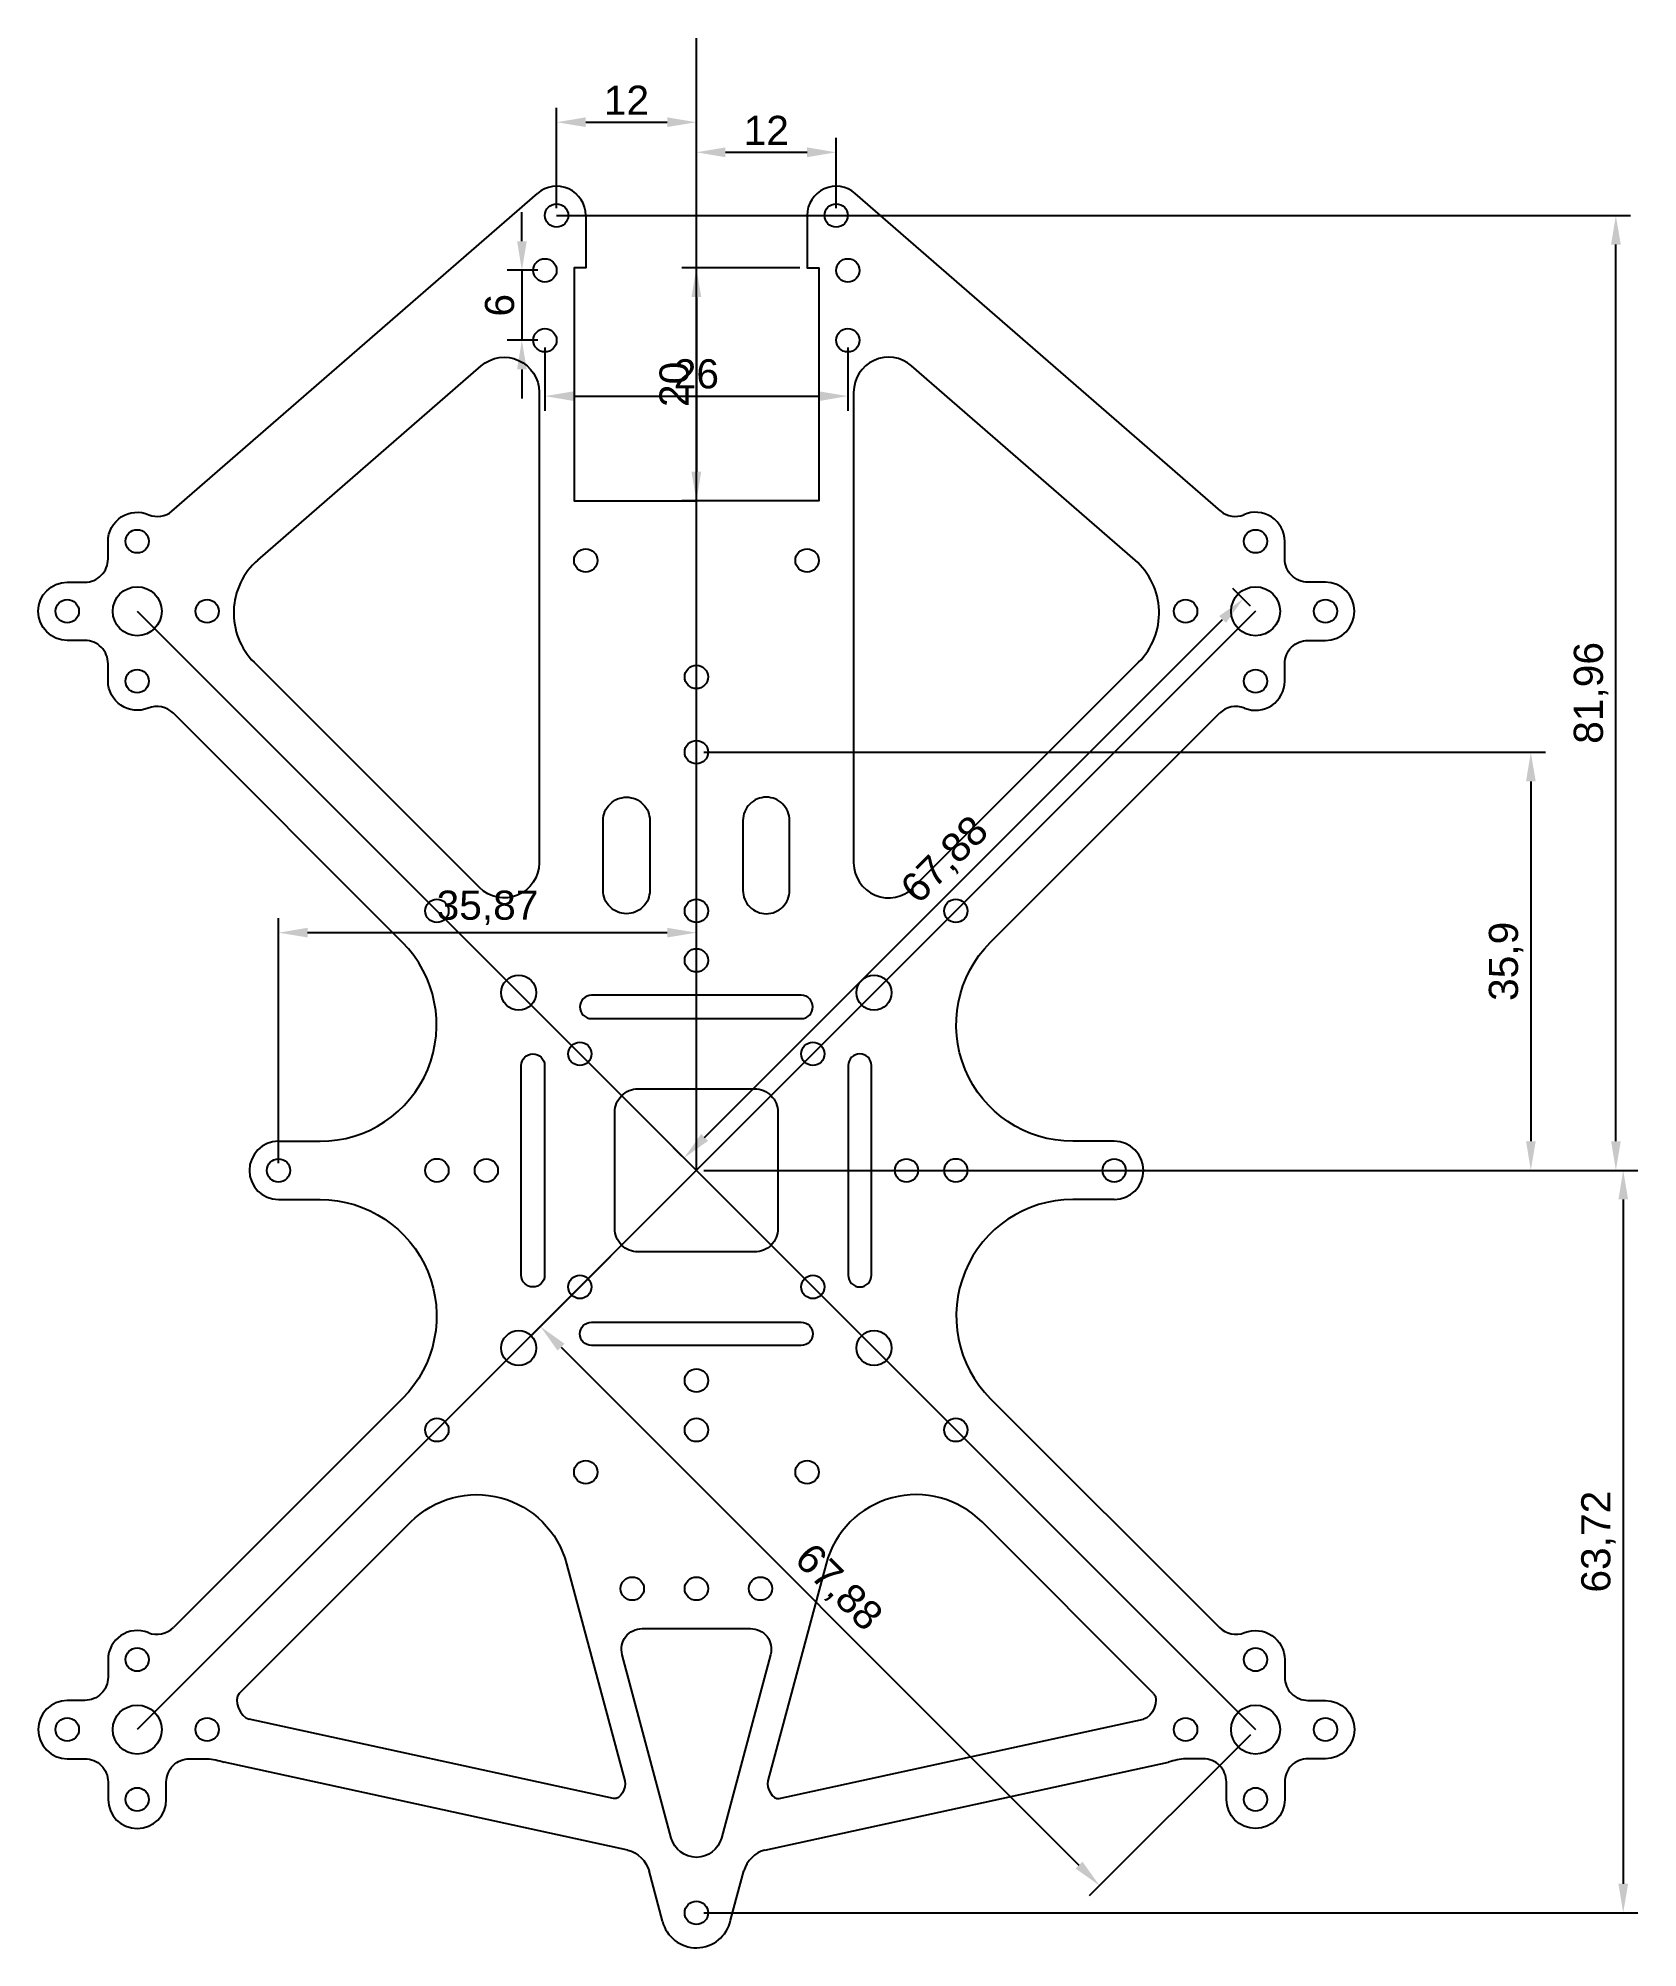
# Model space of a CAD drawing. Header units: millimetres. Extents: x -100 to 3453, y -129 to 1651.
# Drawn here: x 18.3 to 155.7, y 17.4 to 181.3 of the extents above; entities that cross this region are included whole.
import ezdxf
from ezdxf import colors
from ezdxf.entities.mleader import LeaderData, LeaderLine
from ezdxf.math import Vec2, Vec3

# ---------------------------------------------------------------- set-up
doc = ezdxf.new("R2010")
doc.units = ezdxf.units.MM
doc.styles.get("Standard").update_dxf_attribs({"font": 'arial.ttf'})
doc.dimstyles.new('ISO-25', dxfattribs={"dimtxt": 2.5, "dimasz": 2.5, "dimexe": 1.25, "dimexo": 0.625, "dimtad": 1, "dimtxsty": 'Standard', "dimcen": 2.5, "dimadec": 0, "dimazin": 0, "dimtfac": 1, "dimtmove": 0, "dimatfit": 3, "dimfxl": 1, "dimarcsym": 0})

msp = doc.modelspace()

# ---------------------------------------------------------------- blocks, each defined once
blk = doc.blocks.new('*U5')
blk.add_circle((0, 0), 1)
blk = doc.blocks.new('*U6')
at = {"color": 0, "linetype": 'ByBlock', "lineweight": -2, "transparency": 16777216}
for p, rotation in [((52.57, 106.4), 90.00000000000001), ((52.57, 61.85), 180), ((97.11, 61.85), 270)]:
    blk.add_blockref('*U5', p, dxfattribs=dict(at, rotation=rotation))
blk.add_blockref('*U5', (97.11, 106.4), dxfattribs=at)
blk = doc.blocks.new('*U7')
blk.add_circle((0, 0), 1)
blk = doc.blocks.new('*U8')
at = {"color": 0, "linetype": 'ByBlock', "lineweight": -2, "transparency": 16777216}
for p, rotation in [((74.84, 106.4), 89.99999999999997), ((52.57, 84.13), 180), ((74.84, 61.85), 269.9999999999999)]:
    blk.add_blockref('*U7', p, dxfattribs=dict(at, rotation=rotation))
blk.add_blockref('*U7', (97.11, 84.13), dxfattribs=at)
blk = doc.blocks.new('*D9')
at = {"color": 0, "lineweight": -2, "transparency": 16777216}
for p, q in [((122.4, 132.56), (120.89, 134.06)), ((75.55, 86.96), (120.01, 131.41)), ((74.4, 84.57), (72.89, 86.07))]:
    blk.add_line(p, q, dxfattribs=at)
at = {"color": 0, "transparency": 16777216}
for points in [[(119.72, 131.71), (120.3, 131.12), (121.78, 133.18)], [(75.25, 87.25), (75.84, 86.66), (73.78, 85.19)]]:
    blk.add_solid(points, dxfattribs=at)
at = {"layer": 'Defpoints', "color": 0, "transparency": 16777216}
for p in [(121.78, 133.18), (122.84, 132.12), (74.84, 84.13)]:
    blk.add_point(p, dxfattribs=at)
at = {"color": 0, "transparency": 16777216, "insert": (96.27, 110.69), "char_height": 2.5, "attachment_point": 5, "rotation": 44.9943}
blk.add_mtext('67,88', dxfattribs=at)
blk = doc.blocks.new('*D10')
at = {"color": 0, "lineweight": -2, "transparency": 16777216}
for p, q in [((74.4, 83.68), (60.56, 69.85)), ((63.22, 68.96), (107.68, 24.51)), ((122.4, 35.69), (108.56, 21.86))]:
    blk.add_line(p, q, dxfattribs=at)
at = {"color": 0, "transparency": 16777216}
for points in [[(63.51, 69.26), (62.92, 68.67), (61.45, 70.73)], [(107.98, 24.8), (107.39, 24.21), (109.45, 22.74)]]:
    blk.add_solid(points, dxfattribs=at)
at = {"layer": 'Defpoints', "color": 0, "transparency": 16777216}
for p in [(74.84, 84.13), (122.84, 36.14), (109.45, 22.74)]:
    blk.add_point(p, dxfattribs=at)
at = {"color": 0, "transparency": 16777216, "insert": (86.95, 48.24), "char_height": 2.5, "attachment_point": 5, "rotation": 315.0057}
blk.add_mtext('67,88', dxfattribs=at)
blk = doc.blocks.new('*D11')
at = {"color": 0, "lineweight": -2, "transparency": 16777216}
for p, q in [((75.47, 120.02), (147.72, 120.02)), ((146.47, 117.52), (146.47, 86.63)), ((75.47, 84.13), (147.72, 84.13))]:
    blk.add_line(p, q, dxfattribs=at)
at = {"color": 0, "transparency": 16777216}
for points in [[(146.06, 117.52), (146.89, 117.52), (146.47, 120.02)], [(146.06, 86.63), (146.89, 86.63), (146.47, 84.13)]]:
    blk.add_solid(points, dxfattribs=at)
at = {"layer": 'Defpoints', "color": 0, "transparency": 16777216}
for p in [(74.84, 120.02), (74.84, 84.13), (146.47, 84.13)]:
    blk.add_point(p, dxfattribs=at)
at = {"color": 0, "transparency": 16777216, "insert": (144.35, 102.07), "char_height": 2.5, "attachment_point": 5, "rotation": 90}
blk.add_mtext('35,9', dxfattribs=at)
blk = doc.blocks.new('*D12')
at = {"color": 0, "lineweight": -2, "transparency": 16777216}
for p, q in [((38.97, 84.75), (38.97, 105.78)), ((74.84, 84.75), (74.84, 105.78)), ((72.34, 104.53), (41.47, 104.53))]:
    blk.add_line(p, q, dxfattribs=at)
at = {"color": 0, "transparency": 16777216}
for points in [[(41.47, 104.95), (41.47, 104.12), (38.97, 104.53)], [(72.34, 104.95), (72.34, 104.12), (74.84, 104.53)]]:
    blk.add_solid(points, dxfattribs=at)
at = {"layer": 'Defpoints', "color": 0, "transparency": 16777216}
for p in [(38.97, 104.53), (38.97, 84.13), (74.84, 84.13)]:
    blk.add_point(p, dxfattribs=at)
at = {"color": 0, "transparency": 16777216, "insert": (56.91, 106.66), "char_height": 2.5, "attachment_point": 5}
blk.add_mtext('35,87', dxfattribs=at)
blk = doc.blocks.new('*D13')
at = {"color": 0, "lineweight": -2, "transparency": 16777216}
for p, q in [((75.47, 84.13), (155.65, 84.13)), ((154.4, 81.63), (154.4, 22.9)), ((75.47, 20.4), (155.65, 20.4))]:
    blk.add_line(p, q, dxfattribs=at)
at = {"color": 0, "transparency": 16777216}
for points in [[(153.99, 81.63), (154.82, 81.63), (154.4, 84.13)], [(153.99, 22.9), (154.82, 22.9), (154.4, 20.4)]]:
    blk.add_solid(points, dxfattribs=at)
at = {"layer": 'Defpoints', "color": 0, "transparency": 16777216}
for p in [(74.84, 84.13), (74.84, 20.4), (154.4, 20.4)]:
    blk.add_point(p, dxfattribs=at)
at = {"color": 0, "transparency": 16777216, "insert": (152.28, 52.26), "char_height": 2.5, "attachment_point": 5, "rotation": 90}
blk.add_mtext('63,72', dxfattribs=at)
blk = doc.blocks.new('*D14')
at = {"color": 0, "lineweight": -2, "transparency": 16777216}
for p, q in [((75.47, 166.09), (155.02, 166.09)), ((153.77, 86.63), (153.77, 163.59)), ((75.47, 84.13), (155.02, 84.13))]:
    blk.add_line(p, q, dxfattribs=at)
at = {"color": 0, "transparency": 16777216}
for points in [[(153.36, 163.59), (154.19, 163.59), (153.77, 166.09)], [(153.36, 86.63), (154.19, 86.63), (153.77, 84.13)]]:
    blk.add_solid(points, dxfattribs=at)
at = {"layer": 'Defpoints', "color": 0, "transparency": 16777216}
for p in [(74.84, 166.09), (153.77, 166.09), (74.84, 84.13)]:
    blk.add_point(p, dxfattribs=at)
at = {"color": 0, "transparency": 16777216, "insert": (151.64, 125.11), "char_height": 2.5, "attachment_point": 5, "rotation": 90}
blk.add_mtext('81,96', dxfattribs=at)
blk = doc.blocks.new('*D15')
at = {"color": 0, "lineweight": -2, "transparency": 16777216}
for p, q in [((74.84, 166.72), (74.84, 172.76)), ((86.84, 166.72), (86.84, 172.76)), ((77.34, 171.51), (84.34, 171.51))]:
    blk.add_line(p, q, dxfattribs=at)
at = {"color": 0, "transparency": 16777216}
for points in [[(77.34, 171.93), (77.34, 171.09), (74.84, 171.51)], [(84.34, 171.93), (84.34, 171.09), (86.84, 171.51)]]:
    blk.add_solid(points, dxfattribs=at)
at = {"layer": 'Defpoints', "color": 0, "transparency": 16777216}
for p in [(86.84, 171.51), (74.84, 166.09), (86.84, 166.09)]:
    blk.add_point(p, dxfattribs=at)
at = {"color": 0, "transparency": 16777216, "insert": (80.84, 173.39), "char_height": 2.5, "attachment_point": 5}
blk.add_mtext('12', dxfattribs=at)
blk = doc.blocks.new('*D16')
at = {"color": 0, "lineweight": -2, "transparency": 16777216}
for p, q in [((62.84, 166.72), (62.84, 175.34)), ((65.34, 174.09), (72.34, 174.09)), ((74.84, 166.72), (74.84, 175.34))]:
    blk.add_line(p, q, dxfattribs=at)
at = {"color": 0, "transparency": 16777216}
for points in [[(65.34, 174.51), (65.34, 173.68), (62.84, 174.09)], [(72.34, 174.51), (72.34, 173.68), (74.84, 174.09)]]:
    blk.add_solid(points, dxfattribs=at)
at = {"layer": 'Defpoints', "color": 0, "transparency": 16777216}
for p in [(74.84, 174.09), (62.84, 166.09), (74.84, 166.09)]:
    blk.add_point(p, dxfattribs=at)
at = {"color": 0, "transparency": 16777216, "insert": (68.84, 175.98), "char_height": 2.5, "attachment_point": 5}
blk.add_mtext('12', dxfattribs=at)
blk = doc.blocks.new('*U18')
blk.add_circle((0, 0), 1)
blk = doc.blocks.new('*U19')
at = {"color": 0, "linetype": 'ByBlock', "lineweight": -2, "transparency": 16777216}
for p, rotation in [((122.84, 42.14), 90), ((116.84, 36.14), 180), ((122.84, 30.14), 270)]:
    blk.add_blockref('*U18', p, dxfattribs=dict(at, rotation=rotation))
blk.add_blockref('*U18', (128.84, 36.14), dxfattribs=at)
blk = doc.blocks.new('*U20')
blk.add_circle((0, 0), 1)
blk = doc.blocks.new('*U21')
at = {"color": 0, "linetype": 'ByBlock', "lineweight": -2, "transparency": 16777216}
for p, rotation in [((122.84, 138.12), 90), ((116.84, 132.12), 180), ((122.84, 126.12), 270)]:
    blk.add_blockref('*U20', p, dxfattribs=dict(at, rotation=rotation))
blk.add_blockref('*U20', (128.84, 132.12), dxfattribs=at)
blk = doc.blocks.new('*U22')
blk.add_circle((0, 0), 1)
blk = doc.blocks.new('*U23')
at = {"color": 0, "linetype": 'ByBlock', "lineweight": -2, "transparency": 16777216}
for p, rotation in [((26.84, 138.12), 90), ((20.84, 132.12), 180), ((26.84, 126.12), 270)]:
    blk.add_blockref('*U22', p, dxfattribs=dict(at, rotation=rotation))
blk.add_blockref('*U22', (32.84, 132.12), dxfattribs=at)
blk = doc.blocks.new('*U24')
blk.add_circle((0, 0), 1)
blk = doc.blocks.new('*U25')
at = {"color": 0, "linetype": 'ByBlock', "lineweight": -2, "transparency": 16777216}
for p, rotation in [((26.84, 42.14), 89.99999999999999), ((20.84, 36.14), 180), ((26.84, 30.14), 270)]:
    blk.add_blockref('*U24', p, dxfattribs=dict(at, rotation=rotation))
blk.add_blockref('*U24', (32.84, 36.14), dxfattribs=at)
blk = doc.blocks.new('*D26')
at = {"color": 0, "lineweight": -2, "transparency": 16777216}
for p, q in [((83.72, 161.59), (73.59, 161.59)), ((74.84, 159.09), (74.84, 144.09)), ((83.72, 141.59), (73.59, 141.59))]:
    blk.add_line(p, q, dxfattribs=at)
at = {"color": 0, "transparency": 16777216}
for points in [[(74.42, 159.09), (75.26, 159.09), (74.84, 161.59)], [(74.42, 144.09), (75.26, 144.09), (74.84, 141.59)]]:
    blk.add_solid(points, dxfattribs=at)
at = {"layer": 'Defpoints', "color": 0, "transparency": 16777216}
for p in [(84.34, 161.59), (74.84, 141.59), (84.34, 141.59)]:
    blk.add_point(p, dxfattribs=at)
at = {"color": 0, "transparency": 16777216, "insert": (72.94, 151.59), "char_height": 2.5, "attachment_point": 5, "rotation": 90}
blk.add_mtext('20', dxfattribs=at)
blk = doc.blocks.new('*D27')
at = {"color": 0, "lineweight": -2, "transparency": 16777216}
for p, q in [((59.86, 163.88), (59.86, 166.38)), ((61.22, 161.38), (58.61, 161.38)), ((59.86, 161.38), (59.86, 155.38)), ((61.22, 155.38), (58.61, 155.38)), ((59.86, 152.88), (59.86, 150.38))]:
    blk.add_line(p, q, dxfattribs=at)
at = {"color": 0, "transparency": 16777216}
for points in [[(59.45, 163.88), (60.28, 163.88), (59.86, 161.38)], [(59.45, 152.88), (60.28, 152.88), (59.86, 155.38)]]:
    blk.add_solid(points, dxfattribs=at)
at = {"layer": 'Defpoints', "color": 0, "transparency": 16777216}
for p in [(61.84, 161.38), (59.86, 155.38), (61.84, 155.38)]:
    blk.add_point(p, dxfattribs=at)
at = {"color": 0, "transparency": 16777216, "insert": (57.96, 158.38), "char_height": 2.5, "attachment_point": 5, "rotation": 90}
blk.add_mtext('6', dxfattribs=at)
blk = doc.blocks.new('*D28')
at = {"color": 0, "lineweight": -2, "transparency": 16777216}
for p, q in [((61.84, 154.75), (61.84, 149.33)), ((87.84, 154.75), (87.84, 149.33)), ((64.34, 150.58), (85.34, 150.58))]:
    blk.add_line(p, q, dxfattribs=at)
at = {"color": 0, "transparency": 16777216}
for points in [[(64.34, 151), (64.34, 150.16), (61.84, 150.58)], [(85.34, 151), (85.34, 150.16), (87.84, 150.58)]]:
    blk.add_solid(points, dxfattribs=at)
at = {"layer": 'Defpoints', "color": 0, "transparency": 16777216}
for p in [(61.84, 155.38), (87.84, 155.38), (87.84, 150.58)]:
    blk.add_point(p, dxfattribs=at)
at = {"color": 0, "transparency": 16777216, "insert": (74.84, 152.48), "char_height": 2.5, "attachment_point": 5}
blk.add_mtext('26', dxfattribs=at)

# ---------------------------------------------------------------- dimensions: what is measured, and where the dimension line sits
for base, p1, p2, picture, middle in [((74.841, 174.095), (62.841, 166.091), (74.841, 166.091), '*D16', (68.841, 175.975)), ((86.841, 171.509), (74.841, 166.091), (86.841, 166.091), '*D15', (80.841, 173.389)), ((87.841, 150.578), (61.841, 155.375), (87.841, 155.375), '*D28', (74.841, 152.48)), ((38.972, 104.532), (74.841, 84.126), (38.972, 84.126), '*D12', (56.907, 106.66))]:
    dim = msp.add_linear_dim(base=base, p1=p1, p2=p2, dimstyle='ISO-25')
    dim.commit()
    dim.dimension.update_dxf_attribs({"geometry": picture, "text_midpoint": middle})
for base, p1, p2, picture, middle in [((59.862, 155.375), (61.841, 161.375), (61.841, 155.375), '*D27', (57.96, 158.375)), ((153.772, 166.0907), (74.8409, 84.126), (74.8409, 166.0907), '*D14', (151.6446, 125.1084)), ((74.841, 141.591), (84.341, 161.591), (84.341, 141.591), '*D26', (72.939, 151.591)), ((146.472, 84.126), (74.841, 120.023), (74.841, 84.126), '*D11', (144.345, 102.075)), ((154.404, 20.403), (74.841, 84.126), (74.841, 20.403), '*D13', (152.277, 52.265))]:
    dim = msp.add_linear_dim(base=base, p1=p1, p2=p2, angle=90, dimstyle='ISO-25')
    dim.commit()
    dim.dimension.update_dxf_attribs({"geometry": picture, "text_midpoint": middle})
for p2, distance, picture, middle in [((122.841, 132.116), 1.503, '*D9', (96.274, 110.688)), ((122.841, 36.136), -18.942, '*D10', (86.952, 48.24))]:
    dim = msp.add_aligned_dim(p1=(74.841, 84.126), p2=p2, distance=distance, dimstyle='ISO-25')
    dim.commit()
    dim.dimension.update_dxf_attribs({"geometry": picture, "text_midpoint": middle})

# ---------------------------------------------------------------- linework, layer by layer
for p, q in [((74.841, 84.126), (74.841, 181.303)), ((62.841, 166.091), (86.841, 166.091)), ((26.841, 132.116), (122.841, 36.136)), ((122.841, 132.116), (26.841, 36.136)), ((71.926, 19.693), (70.774, 24.001)), ((77.772, 19.765), (78.908, 24.001))]:
    msp.add_line(p, q)
for points in [[(29.824, 140.709), (61.201, 167.978)], [(119.857, 140.709), (88.481, 167.978)], [(65.341, 166.091), (65.341, 161.591), (64.341, 161.591), (64.341, 141.591), (74.841, 141.591)], [(84.341, 166.091), (84.341, 161.591), (85.341, 161.591), (85.341, 141.591), (74.841, 141.591)], [(67.725, 30.214), (36.459, 37.028)], [(81.957, 30.214), (113.223, 37.028)], [(68.958, 25.797), (34.308, 33.348)], [(80.724, 25.797), (115.374, 33.348)]]:
    msp.add_lwpolyline(points)
for points in [[(37.186, 136.508), (56.373, 153.183, -0.6431775), (61.341, 150.919), (61.341, 110.521, -0.6681426), (56.22, 108.4), (36.879, 127.736)], [(112.496, 136.508), (93.309, 153.183, 0.6431775), (88.341, 150.919), (88.341, 110.521, 0.6681426), (93.462, 108.4), (112.802, 127.736)], [(27.778, 123.799, -0.5318462), (24.341, 126.116), (24.341, 127.616, 0.4142136), (22.341, 129.616), (20.841, 129.616, -1), (20.841, 134.616), (22.341, 134.616, 0.4142136), (24.341, 136.616), (24.341, 138.116, -0.5408714), (27.843, 140.407)], [(121.903, 123.799, 0.5318462), (125.341, 126.116), (125.341, 127.616, -0.4142136), (127.341, 129.616), (128.841, 129.616, 1), (128.841, 134.616), (127.341, 134.616, -0.4142136), (125.341, 136.616), (125.341, 138.116, 0.5408714), (121.839, 140.407)], [(38.972, 86.626), (42.537, 86.626, 0.6682147), (49.608, 103.698), (29.942, 123.359)], [(110.71, 86.626), (107.144, 86.626, -0.6682147), (100.074, 103.698), (119.739, 123.359)], [(38.972, 81.626), (42.537, 81.626, -0.6682147), (49.608, 64.554), (29.942, 44.893)], [(110.71, 81.626), (107.144, 81.626, 0.6682147), (100.074, 64.554), (119.739, 44.893)], [(35.599, 39.236), (50.32, 53.954, -0.577317), (63.704, 50.367), (68.702, 31.728)], [(114.083, 39.236), (99.362, 53.954, 0.577317), (85.978, 50.367), (80.98, 31.728)], [(27.778, 44.453, 0.5318462), (24.341, 42.136), (24.341, 40.636, -0.4142136), (22.341, 38.636), (20.841, 38.636, 1), (20.841, 33.636), (22.341, 33.636, -0.4142136), (24.341, 31.636), (24.341, 30.136, 1), (29.341, 30.136), (29.341, 31.636, -0.4142136), (31.341, 33.636), (32.841, 33.636)], [(121.903, 44.453, -0.5318462), (125.341, 42.136), (125.341, 40.636, 0.4142136), (127.341, 38.636), (128.841, 38.636, -1), (128.841, 33.636), (127.341, 33.636, 0.4142136), (125.341, 31.636), (125.341, 30.136, -1), (120.341, 30.136), (120.341, 31.636, 0.4142136), (118.341, 33.636), (116.841, 33.636)]]:
    msp.add_lwpolyline(points, format="xyb")
for points in [[(68.841, 116.157, -0.4142136), (70.841, 114.157), (70.841, 108.157, -0.4142136), (68.841, 106.157, -0.4142136), (66.841, 108.157), (66.841, 114.157, -0.4142136)], [(80.841, 116.157, 0.4142136), (78.841, 114.157), (78.841, 108.157, 0.4142136), (80.841, 106.157, 0.4142136), (82.841, 108.157), (82.841, 114.157, 0.4142136)], [(64.841, 98.157, 0.4142136), (65.841, 97.157), (83.841, 97.157, 0.4142136), (84.841, 98.157, 0.4142136), (83.841, 99.157), (65.841, 99.157, 0.4142136)], [(60.81, 94.126, -0.4142136), (61.81, 93.126), (61.81, 75.126, -0.4142136), (60.81, 74.126, -0.4142136), (59.81, 75.126), (59.81, 93.126, -0.4142136)], [(88.872, 94.126, 0.4142136), (87.872, 93.126), (87.872, 75.126, 0.4142136), (88.872, 74.126, 0.4142136), (89.872, 75.126), (89.872, 93.126, 0.4142136)], [(69.841, 91.126), (79.841, 91.126, -0.4142136), (81.841, 89.126), (81.841, 79.126, -0.4142136), (79.841, 77.126), (69.841, 77.126, -0.4142136), (67.841, 79.126), (67.841, 89.126, -0.4142136)], [(64.841, 70.095, -0.4142136), (65.841, 71.095), (83.841, 71.095, -0.4142136), (84.841, 70.095, -0.4142136), (83.841, 69.095), (65.841, 69.095, -0.4142136)], [(81.211, 42.563), (76.993, 26.818, -0.767327), (72.689, 26.818), (68.47, 42.563, -0.4931454), (70.192, 44.806), (79.49, 44.806, -0.4931454)]]:
    msp.add_lwpolyline(points, format="xyb", close=True)
for centre, radius in [((62.841, 166.091), 1), ((86.841, 166.091), 1), ((61.841, 161.375), 1), ((87.841, 161.375), 1), ((61.841, 155.375), 1), ((87.841, 155.375), 1), ((65.341, 136.478), 1), ((84.341, 136.478), 1), ((26.841, 132.116), 2.1), ((122.841, 132.116), 2.1), ((74.841, 126.478), 1), ((74.841, 120.023), 1), ((74.841, 102.157), 1), ((59.591, 99.376), 1.5), ((90.091, 99.376), 1.5), ((64.841, 94.126), 1), ((84.841, 94.126), 1), ((38.972, 84.126), 1), ((56.81, 84.126), 1), ((92.872, 84.126), 1), ((110.71, 84.126), 1), ((64.841, 74.126), 1), ((84.841, 74.126), 1), ((59.591, 68.876), 1.5), ((90.091, 68.876), 1.5), ((74.841, 66.095), 1), ((65.341, 58.229), 1), ((84.341, 58.229), 1), ((69.341, 48.229), 1), ((74.841, 48.229), 1), ((80.341, 48.229), 1), ((26.841, 36.136), 2.1), ((122.841, 36.136), 2.1), ((74.841, 20.403), 1)]:
    msp.add_circle(centre, radius)
for centre, radius, start, end in [((62.841, 166.091), 2.5, 0, 130.99284), ((86.841, 166.091), 2.5, 49.00716, 180), ((28.595, 142.125), 1.875, 246.36925, 310.99284), ((121.087, 142.125), 1.875, 229.00716, 293.63075), ((41.122, 131.979), 6, 130.99284, 225.00571), ((108.56, 131.979), 6, 314.99429, 49.00716), ((28.528, 121.945), 2, 45.00571, 112.02444), ((121.153, 121.945), 2, 67.97556, 134.99429), ((38.972, 84.126), 2.5, 90, 270), ((110.71, 84.126), 2.5, 270, 90), ((28.528, 46.307), 2, 247.97556, 314.99429), ((121.153, 46.307), 2, 225.00571, 292.02444), ((74.841, 20.403), 3, 193.68587, 347.71454)]:
    msp.add_arc(centre, radius, start, end)
for points in [[(35.599, 39.236), (35.041, 38.677), (35.687, 37.196), (36.459, 37.028)], [(114.083, 39.236), (114.641, 38.677), (113.995, 37.196), (113.223, 37.028)], [(32.841, 33.636), (33.339, 33.636), (33.821, 33.454), (34.308, 33.348)], [(116.841, 33.636), (116.343, 33.636), (115.861, 33.454), (115.374, 33.348)], [(68.702, 31.728), (68.857, 31.148), (68.312, 30.086), (67.725, 30.214)], [(80.98, 31.728), (80.824, 31.148), (81.37, 30.086), (81.957, 30.214)], [(68.958, 25.797), (69.79, 25.615), (70.553, 24.823), (70.774, 24.001)], [(80.724, 25.797), (79.892, 25.615), (79.129, 24.823), (78.908, 24.001)]]:
    msp.add_open_spline(points, degree=3)

# ---------------------------------------------------------------- block references
for name in ['*U23', '*U21', '*U6', '*U8', '*U25', '*U19']:
    msp.add_blockref(name, (0, 0))

msp.set_redraw_order([(e.dxf.handle, doc.entitydb.next_handle()) for e in msp.query("TEXT MTEXT ATTDEF DIMENSION ARC_DIMENSION")])  # texts and dimensions are drawn at this point

# ---------------------------------------------------------------- leaders
ml = msp.add_multileader_mtext('Standard')
ml.set_content('', color=256)
ml.set_leader_properties()
ml.build(insert=Vec2(0, 0))
ctx = ml.context
ctx.base_point, ctx.plane_origin = Vec3(3451.051, 1649.402), Vec3(3473.104, 1658.731)
ctx.text_align_type = 2
notes = []
notes.append((ctx, [(0, (0, 0, 0), (0, 0), (1, 0), 1, [])]))
ctx.mtext.insert, ctx.mtext.alignment, ctx.mtext.flow_direction = Vec3(3453.051, 1651.402), 3, 5
for ctx, leaders in notes:
    for number, flags, end, landing, length, lines in leaders:
        leader = LeaderData()
        leader.index, (leader.has_last_leader_line, leader.has_dogleg_vector, leader.attachment_direction) = number, flags
        leader.last_leader_point, leader.dogleg_vector, leader.dogleg_length = Vec3(end), Vec3(landing), length
        for number, points, colour, breaks in lines:
            line = LeaderLine()
            line.index, line.vertices, line.color, line.breaks = number, Vec3.list(points), colors.encode_raw_color(colour), breaks
            leader.lines.append(line)
        ctx.leaders.append(leader)

doc.saveas('drawing.dxf')
